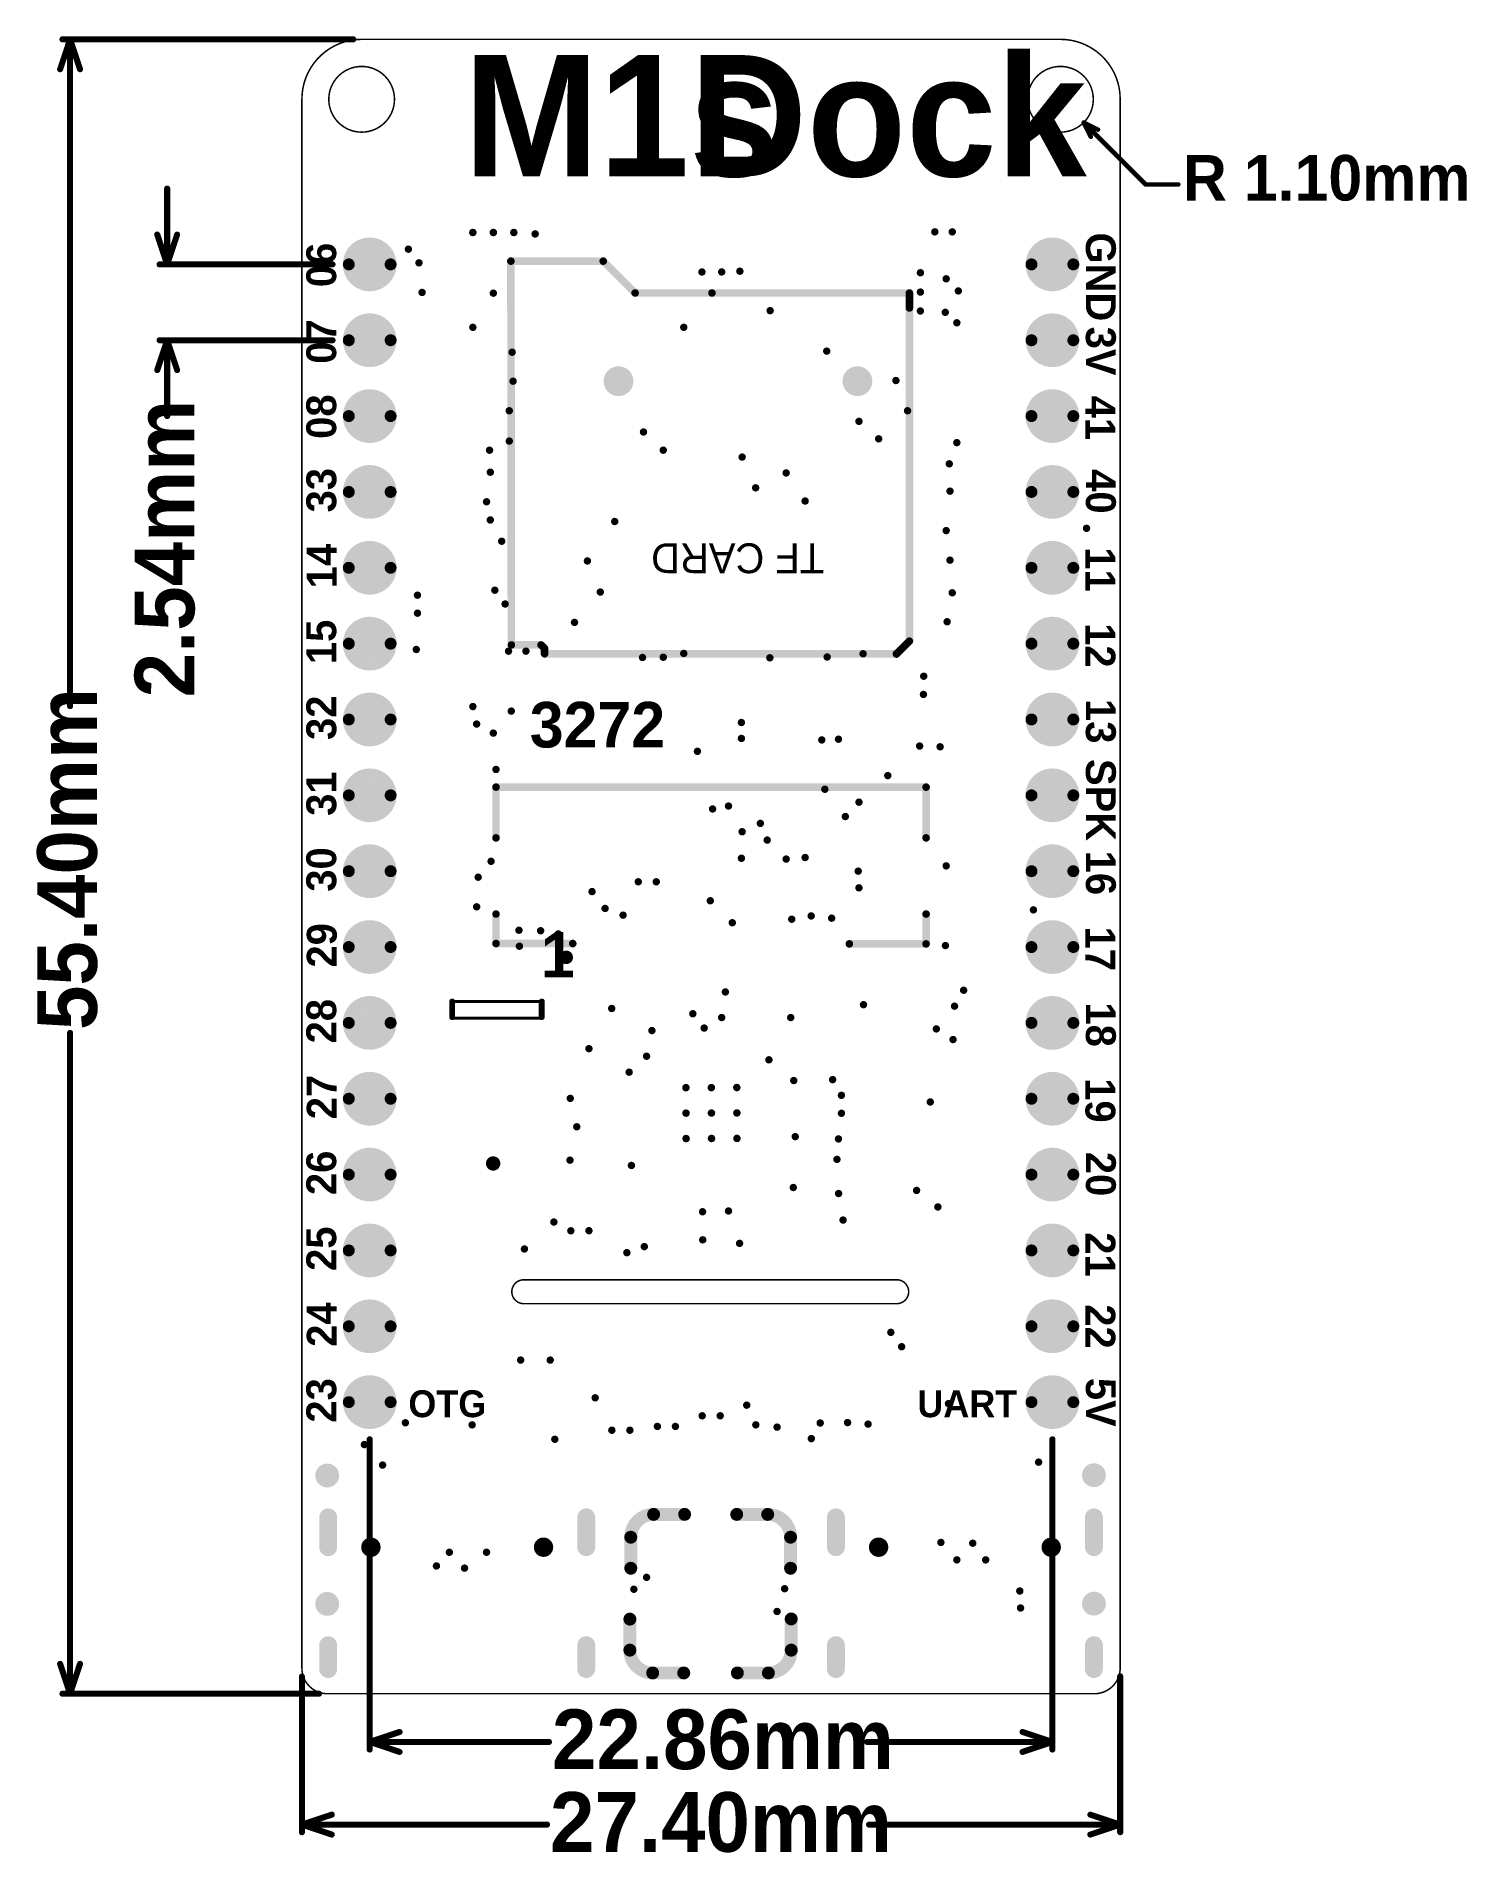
# Model space of a CAD drawing. Header units: millimetres. Extents: x -22.6 to 25.3, y -18.6 to 42.2.
import ezdxf

# ---------------------------------------------------------------- set-up
doc = ezdxf.new("R2010")
doc.units = ezdxf.units.MM
for name, color, linetype in [('KeepOutLayer', 6, 'Continuous'), ('PadHoleLayer', 156, 'Continuous'), ('TopOverlay', 2, 'Continuous'), ('ViaHoleLayer', 16, 'Continuous')]:
    doc.layers.add(name, color=color, linetype=linetype)
doc.styles.add('ANURLI BOLD', font='', dxfattribs={"height": 0.2})
doc.styles.add('OPPOSans H', font='', dxfattribs={"height": 0.2})
doc.styles.get('ANURLI BOLD').set_extended_font_data('ANURLI BOLD')
doc.styles.get('OPPOSans H').set_extended_font_data('OPPOSans H', bold=True)

msp = doc.modelspace()

# ---------------------------------------------------------------- texts
at = {"layer": 'TopOverlay'}
for s, height, rotation, style, p in [('M1s', 4.064, 360, 'ANURLI BOLD', (-8.28, 37.541)), ('Dock', 4.064, 360, 'ANURLI BOLD', (-0.711, 37.541)), ('GND', 1, 270, 'OPPOSans H', (12.552, 35.661)), ('06', 1, 90, 'OPPOSans H', (-12.552, 33.832)), ('07', 1, 90, 'OPPOSans H', (-12.552, 31.267)), ('3V', 1, 270, 'OPPOSans H', (12.552, 32.511)), ('2.54mm', 2, 90, 'ANURLI BOLD', (-17.3, 20.098)), ('08', 1, 90, 'OPPOSans H', (-12.552, 28.752)), ('41', 1, 270, 'OPPOSans H', (12.536, 30.2)), ('33', 1, 90, 'OPPOSans H', (-12.552, 26.288)), ('40', 1, 270, 'OPPOSans H', (12.552, 27.736)), ('14', 1, 90, 'OPPOSans H', (-12.536, 23.748)), ('11', 1, 270, 'OPPOSans H', (12.536, 25.12)), ('15', 1, 90, 'OPPOSans H', (-12.552, 21.208)), ('12', 1, 270, 'OPPOSans H', (12.536, 22.58)), ('55.40mm', 2, 90, 'ANURLI BOLD', (-20.563, 8.958)), ('32', 1, 90, 'OPPOSans H', (-12.552, 18.668)), ('3272', 1.524, 360, 'OPPOSans H', (-6.071, 18.419)), ('13', 1, 270, 'OPPOSans H', (12.552, 20.04)), ('SPK', 1, 270, 'OPPOSans H', (12.552, 18.033)), ('31', 1, 90, 'OPPOSans H', (-12.552, 16.128)), ('30', 1, 90, 'OPPOSans H', (-12.552, 13.588)), ('16', 1, 270, 'OPPOSans H', (12.552, 14.96)), ('29', 1, 90, 'OPPOSans H', (-12.536, 11.048)), ('17', 1, 270, 'OPPOSans H', (12.536, 12.42)), ('28', 1, 90, 'OPPOSans H', (-12.552, 8.508)), ('18', 1, 270, 'OPPOSans H', (12.552, 9.88)), ('27', 1, 90, 'OPPOSans H', (-12.536, 5.968)), ('19', 1, 270, 'OPPOSans H', (12.536, 7.34)), ('26', 1, 90, 'OPPOSans H', (-12.552, 3.428)), ('20', 1, 270, 'OPPOSans H', (12.552, 4.876)), ('25', 1, 90, 'OPPOSans H', (-12.552, 0.888)), ('21', 1, 270, 'OPPOSans H', (12.536, 2.184)), ('24', 1, 90, 'OPPOSans H', (-12.536, -1.652)), ('22', 1, 270, 'OPPOSans H', (12.536, -0.229)), ('23', 1, 90, 'OPPOSans H', (-12.552, -4.192)), ('5V', 1, 270, 'OPPOSans H', (12.552, -2.693)), ('OTG', 0.9, 360, 'OPPOSans H', (-10.135, -4.01)), ('UART', 0.9, 360, 'OPPOSans H', (6.909, -4.011))]:
    msp.add_text(s, height=height, rotation=rotation, dxfattribs=dict(at, style=style)).set_placement(p)
for s, height, style, p in [('R 1.10mm', 1.524, 'ANURLI BOLD', (15.8, 36.733)), ('1', 1.524, 'OPPOSans H', (-5.7, 10.717)), ('22.86mm', 2, 'ANURLI BOLD', (-5.326, -15.796)), ('27.40mm', 2, 'ANURLI BOLD', (-5.392, -18.565))]:
    msp.add_text(s, height=height, dxfattribs=dict(at, style=style)).set_placement(p)

# ---------------------------------------------------------------- blocks, each defined once
blk = doc.blocks.new('SOT_23_3___3')
at = {"layer": 'TopOverlay'}
for points, const_width in [([(-0.211, 1.506), (0.308, 1.506)], 0.2), ([(-0.254, 1.506), (-0.254, -1.494)], 0.1), ([(-0.254, 1.506), (0.308, 1.506)], 0.1), ([(0.308, 1.506), (0.308, -1.494)], 0.1), ([(-0.211, -1.494), (0.308, -1.494)], 0.2), ([(-0.254, -1.494), (0.308, -1.494)], 0.1)]:
    blk.add_lwpolyline(points, dxfattribs=dict(at, const_width=const_width))
for points, const_width in [([(-0.261, 1.506, 1), (-0.161, 1.506, 1)], 0.1), ([(-0.279, 1.506, 1), (-0.229, 1.506, 1)], 0.05), ([(-0.279, 1.506, 1), (-0.229, 1.506, 1)], 0.05), ([(0.258, 1.506, 1), (0.358, 1.506, 1)], 0.1), ([(0.283, 1.506, 1), (0.333, 1.506, 1)], 0.05), ([(0.283, 1.506, 1), (0.333, 1.506, 1)], 0.05), ([(-0.261, -1.494, 1), (-0.161, -1.494, 1)], 0.1), ([(-0.279, -1.494, 1), (-0.229, -1.494, 1)], 0.05), ([(-0.279, -1.494, 1), (-0.229, -1.494, 1)], 0.05), ([(0.258, -1.494, 1), (0.358, -1.494, 1)], 0.1), ([(0.283, -1.494, 1), (0.333, -1.494, 1)], 0.05), ([(0.283, -1.494, 1), (0.333, -1.494, 1)], 0.05)]:
    blk.add_lwpolyline(points, format="xyb", close=True, dxfattribs=dict(at, const_width=const_width))
blk = doc.blocks.new('FPC_18P_0_5___4')
at = {"layer": 'TopOverlay'}
for points, const_width in [([(4.948, 1.463, 1), (4.75, 1.463, 1)], 0.254), ([(4.687, 1.463, 1), (4.814, 1.463, 1)], 0.127), ([(4.885, 1.463, 1), (5.012, 1.463, 1)], 0.127), ([(-7.264, 1.013, 1), (-7.137, 1.013, 1)], 0.127), ([(-7.264, 1.013, 1), (-7.137, 1.013, 1)], 0.127), ([(-4.694, 1.013, 1), (-4.567, 1.013, 1)], 0.127), ([(4.567, 1.001, 1), (4.694, 1.001, 1)], 0.127), ([(7.137, 1.001, 1), (7.264, 1.001, 1)], 0.127), ([(7.137, 1.001, 1), (7.264, 1.001, 1)], 0.127), ([(-7.264, 0.013, 1), (-7.137, 0.013, 1)], 0.127), ([(7.137, 0.013, 1), (7.264, 0.013, 1)], 0.127), ([(-7.264, -2.537, 1), (-7.137, -2.537, 1)], 0.127), ([(7.137, -2.537, 1), (7.264, -2.537, 1)], 0.127), ([(-7.264, -4.237, 1), (-7.137, -4.237, 1)], 0.127), ([(-7.264, -4.237, 1), (-7.137, -4.237, 1)], 0.127), ([(7.137, -4.237, 1), (7.264, -4.237, 1)], 0.127), ([(7.137, -4.237, 1), (7.264, -4.237, 1)], 0.127)]:
    blk.add_lwpolyline(points, format="xyb", close=True, dxfattribs=dict(at, const_width=const_width))
at = {"layer": 'TopOverlay', "const_width": 0.254}
for points in [[(-4.63, 1.013), (-7.201, 1.013)], [(-7.201, 1.013), (-7.201, 0.013)], [(7.201, 1.001), (4.63, 1.001)], [(7.201, 1.001), (7.201, 0.013)], [(-7.201, -2.537), (-7.201, -4.237)], [(7.201, -2.537), (7.201, -4.237)], [(7.201, -4.237), (-7.201, -4.237)]]:
    blk.add_lwpolyline(points, dxfattribs=at)
blk = doc.blocks.new('SOT23_5___6')
at = {"layer": 'TopOverlay', "const_width": 0.3}
blk.add_lwpolyline([(-0.911, -0.305, -60.083236), (-0.911, -0.299)], format="xyb", dxfattribs=at)
at = {"layer": 'TopOverlay', "const_width": 0.15}
for points in [[(-0.986, -0.299, 1), (-0.836, -0.299, 1)], [(-0.986, -0.305, 1), (-0.836, -0.305, 1)]]:
    blk.add_lwpolyline(points, format="xyb", close=True, dxfattribs=at)
blk = doc.blocks.new('HN1X16_35')
at = {"layer": 'PadHoleLayer'}
h = blk.add_hatch(color=156, dxfattribs=at)
edge = h.paths.add_edge_path()
edge.add_arc((-3.81, 0), 0.5, 0, 360)
h = blk.add_hatch(color=156, dxfattribs=at)
edge = h.paths.add_edge_path()
edge.add_arc((-1.27, 0), 0.5, 0, 360)
h = blk.add_hatch(color=156, dxfattribs=at)
edge = h.paths.add_edge_path()
edge.add_arc((1.27, 0), 0.5, 0, 360)
h = blk.add_hatch(color=156, dxfattribs=at)
edge = h.paths.add_edge_path()
edge.add_arc((3.81, 0), 0.5, 0, 360)
h = blk.add_hatch(color=156, dxfattribs=at)
edge = h.paths.add_edge_path()
edge.add_arc((6.35, 0), 0.5, 0, 360)
h = blk.add_hatch(color=156, dxfattribs=at)
edge = h.paths.add_edge_path()
edge.add_arc((8.89, 0), 0.5, 0, 360)
h = blk.add_hatch(color=156, dxfattribs=at)
edge = h.paths.add_edge_path()
edge.add_arc((11.43, 0), 0.5, 0, 360)
h = blk.add_hatch(color=156, dxfattribs=at)
edge = h.paths.add_edge_path()
edge.add_arc((13.97, 0), 0.5, 0, 360)
h = blk.add_hatch(color=156, dxfattribs=at)
edge = h.paths.add_edge_path()
edge.add_arc((16.51, 0), 0.5, 0, 360)
h = blk.add_hatch(color=156, dxfattribs=at)
edge = h.paths.add_edge_path()
edge.add_arc((19.05, 0), 0.5, 0, 360)
h = blk.add_hatch(color=156, dxfattribs=at)
edge = h.paths.add_edge_path()
edge.add_arc((21.59, 0), 0.5, 0, 360)
h = blk.add_hatch(color=156, dxfattribs=at)
edge = h.paths.add_edge_path()
edge.add_arc((24.13, 0), 0.5, 0, 360)
h = blk.add_hatch(color=156, dxfattribs=at)
edge = h.paths.add_edge_path()
edge.add_arc((26.67, 0), 0.5, 0, 360)
h = blk.add_hatch(color=156, dxfattribs=at)
edge = h.paths.add_edge_path()
edge.add_arc((29.21, 0), 0.5, 0, 360)
h = blk.add_hatch(color=156, dxfattribs=at)
edge = h.paths.add_edge_path()
edge.add_arc((31.75, 0), 0.5, 0, 360)
h = blk.add_hatch(color=156, dxfattribs=at)
edge = h.paths.add_edge_path()
edge.add_arc((34.29, 0), 0.5, 0, 360)
blk = doc.blocks.new('HN1X16_36')
at = {"layer": 'PadHoleLayer'}
h = blk.add_hatch(color=156, dxfattribs=at)
edge = h.paths.add_edge_path()
edge.add_arc((-3.81, 0), 0.5, 0, 360)
h = blk.add_hatch(color=156, dxfattribs=at)
edge = h.paths.add_edge_path()
edge.add_arc((-1.27, 0), 0.5, 0, 360)
h = blk.add_hatch(color=156, dxfattribs=at)
edge = h.paths.add_edge_path()
edge.add_arc((1.27, 0), 0.5, 0, 360)
h = blk.add_hatch(color=156, dxfattribs=at)
edge = h.paths.add_edge_path()
edge.add_arc((3.81, 0), 0.5, 0, 360)
h = blk.add_hatch(color=156, dxfattribs=at)
edge = h.paths.add_edge_path()
edge.add_arc((6.35, 0), 0.5, 0, 360)
h = blk.add_hatch(color=156, dxfattribs=at)
edge = h.paths.add_edge_path()
edge.add_arc((8.89, 0), 0.5, 0, 360)
h = blk.add_hatch(color=156, dxfattribs=at)
edge = h.paths.add_edge_path()
edge.add_arc((11.43, 0), 0.5, 0, 360)
h = blk.add_hatch(color=156, dxfattribs=at)
edge = h.paths.add_edge_path()
edge.add_arc((13.97, 0), 0.5, 0, 360)
h = blk.add_hatch(color=156, dxfattribs=at)
edge = h.paths.add_edge_path()
edge.add_arc((16.51, 0), 0.5, 0, 360)
h = blk.add_hatch(color=156, dxfattribs=at)
edge = h.paths.add_edge_path()
edge.add_arc((19.05, 0), 0.5, 0, 360)
h = blk.add_hatch(color=156, dxfattribs=at)
edge = h.paths.add_edge_path()
edge.add_arc((21.59, 0), 0.5, 0, 360)
h = blk.add_hatch(color=156, dxfattribs=at)
edge = h.paths.add_edge_path()
edge.add_arc((24.13, 0), 0.5, 0, 360)
h = blk.add_hatch(color=156, dxfattribs=at)
edge = h.paths.add_edge_path()
edge.add_arc((26.67, 0), 0.5, 0, 360)
h = blk.add_hatch(color=156, dxfattribs=at)
edge = h.paths.add_edge_path()
edge.add_arc((29.21, 0), 0.5, 0, 360)
h = blk.add_hatch(color=156, dxfattribs=at)
edge = h.paths.add_edge_path()
edge.add_arc((31.75, 0), 0.5, 0, 360)
h = blk.add_hatch(color=156, dxfattribs=at)
edge = h.paths.add_edge_path()
edge.add_arc((34.29, 0), 0.5, 0, 360)
blk = doc.blocks.new('TF___________C_39')
at = {"layer": 'PadHoleLayer'}
h = blk.add_hatch(color=156, dxfattribs=at)
edge = h.paths.add_edge_path()
edge.add_arc((-7.2, -10.5), 0.5, 0, 360)
h = blk.add_hatch(color=156, dxfattribs=at)
edge = h.paths.add_edge_path()
edge.add_arc((0.8, -10.5), 0.5, 0, 360)
at = {"layer": 'TopOverlay', "const_width": 0.254}
for points in [[(-8.696, -1.549), (-8.941, -1.794)], [(-8.941, -1.794), (-8.941, -12.952)], [(-8.509, -1.362), (-8.696, -1.549)], [(3.277, -1.372), (-8.509, -1.372)], [(3.277, -1.372), (3.277, -1.549)], [(3.394, -1.667), (3.277, -1.549)], [(4.388, -1.667), (3.394, -1.667)], [(4.403, -14.52), (4.388, -1.667)], [(-8.941, -12.952), (-8.941, -13.453)], [(-2.329, -13.453), (-8.941, -13.453)], [(0.245, -13.453), (-2.329, -13.453)], [(1.312, -14.52), (0.245, -13.453)], [(4.403, -14.52), (1.312, -14.52)]]:
    blk.add_lwpolyline(points, dxfattribs=at)
at = {"layer": 'TopOverlay', "const_width": 0.127}
for points in [[(-9.004, -1.794, 1), (-8.877, -1.794, 1)], [(-9.004, -1.794, 1), (-8.877, -1.794, 1)], [(-8.759, -1.549, 1), (-8.632, -1.549, 1)], [(-8.759, -1.549, 1), (-8.632, -1.549, 1)], [(-8.572, -1.362, 1), (-8.445, -1.362, 1)], [(-8.572, -1.372, 1), (-8.445, -1.372, 1)], [(3.213, -1.372, 1), (3.34, -1.372, 1)], [(3.213, -1.372, 1), (3.34, -1.372, 1)], [(3.213, -1.549, 1), (3.34, -1.549, 1)], [(3.213, -1.549, 1), (3.34, -1.549, 1)], [(3.331, -1.667, 1), (3.458, -1.667, 1)], [(3.331, -1.667, 1), (3.458, -1.667, 1)], [(4.324, -1.667, 1), (4.451, -1.667, 1)], [(4.324, -1.667, 1), (4.451, -1.667, 1)], [(-9.004, -12.952, 1), (-8.877, -12.952, 1)], [(-9.004, -12.952, 1), (-8.877, -12.952, 1)], [(-9.004, -13.453, 1), (-8.877, -13.453, 1)], [(-9.004, -13.453, 1), (-8.877, -13.453, 1)], [(-2.393, -13.453, 1), (-2.266, -13.453, 1)], [(-2.393, -13.453, 1), (-2.266, -13.453, 1)], [(0.181, -13.453, 1), (0.308, -13.453, 1)], [(0.181, -13.453, 1), (0.308, -13.453, 1)], [(1.248, -14.52, 1), (1.375, -14.52, 1)], [(1.248, -14.52, 1), (1.375, -14.52, 1)], [(4.34, -14.52, 1), (4.467, -14.52, 1)], [(4.34, -14.52, 1), (4.467, -14.52, 1)]]:
    blk.add_lwpolyline(points, format="xyb", close=True, dxfattribs=at)
at = {"layer": 'TopOverlay'}
blk.add_text('TF CARD', height=1, dxfattribs=at).set_placement((-6.088, -5.071))
blk = doc.blocks.new('SW_SMD_2X4X3_5_B_60')
at = {"layer": 'PadHoleLayer'}
h = blk.add_hatch(color=156, dxfattribs=at)
edge = h.paths.add_edge_path()
edge.add_arc((-2.15, 0.35), 0.4, 0, 360)
h = blk.add_hatch(color=156, dxfattribs=at)
edge = h.paths.add_edge_path()
edge.add_arc((2.15, 0.35), 0.4, 0, 360)
blk = doc.blocks.new('SW_SMD_2X4X3_5_B_61')
at = {"layer": 'PadHoleLayer'}
h = blk.add_hatch(color=156, dxfattribs=at)
edge = h.paths.add_edge_path()
edge.add_arc((-2.15, 0.35), 0.4, 0, 360)
h = blk.add_hatch(color=156, dxfattribs=at)
edge = h.paths.add_edge_path()
edge.add_arc((2.15, 0.35), 0.4, 0, 360)
blk = doc.blocks.new('USB_C_______62')
at = {"layer": 'PadHoleLayer'}
h = blk.add_hatch(color=156, dxfattribs=at)
edge = h.paths.add_edge_path()
edge.add_arc((-4.32, -1.07), 0.3, 180, 360)
edge.add_line((-4.02, -1.07), (-4.02, -0.07))
edge.add_arc((-4.32, -0.07), 0.3, 0, 180)
edge.add_line((-4.62, -0.07), (-4.62, -1.07))
h = blk.add_hatch(color=156, dxfattribs=at)
edge = h.paths.add_edge_path()
edge.add_arc((4.32, -1.07), 0.3, 180, 360)
edge.add_line((4.62, -1.07), (4.62, -0.07))
edge.add_arc((4.32, -0.07), 0.3, 0, 180)
edge.add_line((4.02, -0.07), (4.02, -1.07))
h = blk.add_hatch(color=156, dxfattribs=at)
edge = h.paths.add_edge_path()
edge.add_arc((-2.89, -1.07), 0.325, 0, 360)
h = blk.add_hatch(color=156, dxfattribs=at)
edge = h.paths.add_edge_path()
edge.add_arc((2.89, -1.07), 0.325, 0, 360)
h = blk.add_hatch(color=156, dxfattribs=at)
edge = h.paths.add_edge_path()
edge.add_arc((-4.32, -5.15), 0.3, 180, 360)
edge.add_line((-4.02, -5.15), (-4.02, -4.35))
edge.add_arc((-4.32, -4.35), 0.3, 0, 180)
edge.add_line((-4.62, -4.35), (-4.62, -5.15))
h = blk.add_hatch(color=156, dxfattribs=at)
edge = h.paths.add_edge_path()
edge.add_arc((4.32, -5.15), 0.3, 180, 360)
edge.add_line((4.62, -5.15), (4.62, -4.35))
edge.add_arc((4.32, -4.35), 0.3, 0, 180)
edge.add_line((4.02, -4.35), (4.02, -5.15))
blk = doc.blocks.new('USB_C_______81')
at = {"layer": 'PadHoleLayer'}
h = blk.add_hatch(color=156, dxfattribs=at)
edge = h.paths.add_edge_path()
edge.add_arc((-4.32, -1.07), 0.3, 180, 360)
edge.add_line((-4.02, -1.07), (-4.02, -0.07))
edge.add_arc((-4.32, -0.07), 0.3, 0, 180)
edge.add_line((-4.62, -0.07), (-4.62, -1.07))
h = blk.add_hatch(color=156, dxfattribs=at)
edge = h.paths.add_edge_path()
edge.add_arc((4.32, -1.07), 0.3, 180, 360)
edge.add_line((4.62, -1.07), (4.62, -0.07))
edge.add_arc((4.32, -0.07), 0.3, 0, 180)
edge.add_line((4.02, -0.07), (4.02, -1.07))
h = blk.add_hatch(color=156, dxfattribs=at)
edge = h.paths.add_edge_path()
edge.add_arc((-2.89, -1.07), 0.325, 0, 360)
h = blk.add_hatch(color=156, dxfattribs=at)
edge = h.paths.add_edge_path()
edge.add_arc((2.89, -1.07), 0.325, 0, 360)
h = blk.add_hatch(color=156, dxfattribs=at)
edge = h.paths.add_edge_path()
edge.add_arc((-4.32, -5.15), 0.3, 180, 360)
edge.add_line((-4.02, -5.15), (-4.02, -4.35))
edge.add_arc((-4.32, -4.35), 0.3, 0, 180)
edge.add_line((-4.62, -4.35), (-4.62, -5.15))
h = blk.add_hatch(color=156, dxfattribs=at)
edge = h.paths.add_edge_path()
edge.add_arc((4.32, -5.15), 0.3, 180, 360)
edge.add_line((4.62, -5.15), (4.62, -4.35))
edge.add_arc((4.32, -4.35), 0.3, 0, 180)
edge.add_line((4.02, -4.35), (4.02, -5.15))

# ---------------------------------------------------------------- hatches: boundary and pattern name
at = {"layer": 'ViaHoleLayer'}
h = msp.add_hatch(color=16, dxfattribs=at)
edge = h.paths.add_edge_path()
edge.add_arc((-7.976, 35.662), 0.127, 0, 360)
h = msp.add_hatch(color=16, dxfattribs=at)
edge = h.paths.add_edge_path()
edge.add_arc((-7.29, 35.662), 0.127, 0, 360)
h = msp.add_hatch(color=16, dxfattribs=at)
edge = h.paths.add_edge_path()
edge.add_arc((-6.604, 35.662), 0.127, 0, 360)
h = msp.add_hatch(color=16, dxfattribs=at)
edge = h.paths.add_edge_path()
edge.add_arc((-5.89, 35.615), 0.127, 0, 360)
h = msp.add_hatch(color=16, dxfattribs=at)
edge = h.paths.add_edge_path()
edge.add_arc((7.493, 35.683), 0.125, 0, 360)
h = msp.add_hatch(color=16, dxfattribs=at)
edge = h.paths.add_edge_path()
edge.add_arc((8.077, 35.683), 0.125, 0, 360)
h = msp.add_hatch(color=16, dxfattribs=at)
edge = h.paths.add_edge_path()
edge.add_arc((-10.135, 35.103), 0.125, 0, 360)
h = msp.add_hatch(color=16, dxfattribs=at)
edge = h.paths.add_edge_path()
edge.add_arc((-9.779, 34.646), 0.125, 0, 360)
h = msp.add_hatch(color=16, dxfattribs=at)
edge = h.paths.add_edge_path()
edge.add_arc((-0.305, 34.341), 0.125, 0, 360)
h = msp.add_hatch(color=16, dxfattribs=at)
edge = h.paths.add_edge_path()
edge.add_arc((0.356, 34.341), 0.125, 0, 360)
h = msp.add_hatch(color=16, dxfattribs=at)
edge = h.paths.add_edge_path()
edge.add_arc((0.965, 34.366), 0.125, 0, 360)
h = msp.add_hatch(color=16, dxfattribs=at)
edge = h.paths.add_edge_path()
edge.add_arc((7.01, 34.315), 0.125, 0, 360)
h = msp.add_hatch(color=16, dxfattribs=at)
edge = h.paths.add_edge_path()
edge.add_arc((7.874, 34.112), 0.125, 0, 360)
h = msp.add_hatch(color=16, dxfattribs=at)
edge = h.paths.add_edge_path()
edge.add_arc((-9.677, 33.655), 0.125, 0, 360)
h = msp.add_hatch(color=16, dxfattribs=at)
edge = h.paths.add_edge_path()
edge.add_arc((-7.29, 33.63), 0.125, 0, 360)
h = msp.add_hatch(color=16, dxfattribs=at)
edge = h.paths.add_edge_path()
edge.add_arc((7.01, 33.667), 0.125, 0, 360)
h = msp.add_hatch(color=16, dxfattribs=at)
edge = h.paths.add_edge_path()
edge.add_arc((8.28, 33.706), 0.125, 0, 360)
h = msp.add_hatch(color=16, dxfattribs=at)
edge = h.paths.add_edge_path()
edge.add_arc((1.979, 33.045), 0.125, 0, 360)
h = msp.add_hatch(color=16, dxfattribs=at)
edge = h.paths.add_edge_path()
edge.add_arc((7.01, 33.034), 0.125, 0, 360)
h = msp.add_hatch(color=16, dxfattribs=at)
edge = h.paths.add_edge_path()
edge.add_arc((7.843, 32.989), 0.125, 0, 360)
h = msp.add_hatch(color=16, dxfattribs=at)
edge = h.paths.add_edge_path()
edge.add_arc((-7.976, 32.487), 0.125, 0, 360)
h = msp.add_hatch(color=16, dxfattribs=at)
edge = h.paths.add_edge_path()
edge.add_arc((-0.914, 32.487), 0.125, 0, 360)
h = msp.add_hatch(color=16, dxfattribs=at)
edge = h.paths.add_edge_path()
edge.add_arc((8.23, 32.639), 0.125, 0, 360)
h = msp.add_hatch(color=16, dxfattribs=at)
edge = h.paths.add_edge_path()
edge.add_arc((-6.661, 31.654), 0.125, 0, 360)
h = msp.add_hatch(color=16, dxfattribs=at)
edge = h.paths.add_edge_path()
edge.add_arc((3.874, 31.689), 0.125, 0, 360)
h = msp.add_hatch(color=16, dxfattribs=at)
edge = h.paths.add_edge_path()
edge.add_arc((-6.629, 30.683), 0.125, 0, 360)
h = msp.add_hatch(color=16, dxfattribs=at)
edge = h.paths.add_edge_path()
edge.add_arc((6.191, 30.705), 0.125, 0, 360)
h = msp.add_hatch(color=16, dxfattribs=at)
edge = h.paths.add_edge_path()
edge.add_arc((-6.756, 29.693), 0.125, 0, 360)
h = msp.add_hatch(color=16, dxfattribs=at)
edge = h.paths.add_edge_path()
edge.add_arc((6.579, 29.693), 0.125, 0, 360)
h = msp.add_hatch(color=16, dxfattribs=at)
edge = h.paths.add_edge_path()
edge.add_arc((4.953, 29.337), 0.125, 0, 360)
h = msp.add_hatch(color=16, dxfattribs=at)
edge = h.paths.add_edge_path()
edge.add_arc((-6.756, 28.677), 0.125, 0, 360)
h = msp.add_hatch(color=16, dxfattribs=at)
edge = h.paths.add_edge_path()
edge.add_arc((-2.261, 28.981), 0.125, 0, 360)
h = msp.add_hatch(color=16, dxfattribs=at)
edge = h.paths.add_edge_path()
edge.add_arc((5.613, 28.753), 0.125, 0, 360)
h = msp.add_hatch(color=16, dxfattribs=at)
edge = h.paths.add_edge_path()
edge.add_arc((8.23, 28.626), 0.125, 0, 360)
h = msp.add_hatch(color=16, dxfattribs=at)
edge = h.paths.add_edge_path()
edge.add_arc((-7.417, 28.372), 0.125, 0, 360)
h = msp.add_hatch(color=16, dxfattribs=at)
edge = h.paths.add_edge_path()
edge.add_arc((-1.6, 28.372), 0.125, 0, 360)
h = msp.add_hatch(color=16, dxfattribs=at)
edge = h.paths.add_edge_path()
edge.add_arc((1.041, 28.143), 0.125, 0, 360)
h = msp.add_hatch(color=16, dxfattribs=at)
edge = h.paths.add_edge_path()
edge.add_arc((7.976, 27.915), 0.125, 0, 360)
h = msp.add_hatch(color=16, dxfattribs=at)
edge = h.paths.add_edge_path()
edge.add_arc((-7.391, 27.635), 0.125, 0, 360)
h = msp.add_hatch(color=16, dxfattribs=at)
edge = h.paths.add_edge_path()
edge.add_arc((2.515, 27.61), 0.125, 0, 360)
h = msp.add_hatch(color=16, dxfattribs=at)
edge = h.paths.add_edge_path()
edge.add_arc((-7.518, 26.645), 0.125, 0, 360)
h = msp.add_hatch(color=16, dxfattribs=at)
edge = h.paths.add_edge_path()
edge.add_arc((1.494, 27.112), 0.125, 0, 360)
h = msp.add_hatch(color=16, dxfattribs=at)
edge = h.paths.add_edge_path()
edge.add_arc((3.15, 26.67), 0.125, 0, 360)
h = msp.add_hatch(color=16, dxfattribs=at)
edge = h.paths.add_edge_path()
edge.add_arc((8.001, 27), 0.125, 0, 360)
h = msp.add_hatch(color=16, dxfattribs=at)
edge = h.paths.add_edge_path()
edge.add_arc((-7.391, 26.035), 0.125, 0, 360)
h = msp.add_hatch(color=16, dxfattribs=at)
edge = h.paths.add_edge_path()
edge.add_arc((-3.226, 25.984), 0.125, 0, 360)
h = msp.add_hatch(color=16, dxfattribs=at)
edge = h.paths.add_edge_path()
edge.add_arc((7.874, 25.679), 0.125, 0, 360)
h = msp.add_hatch(color=16, dxfattribs=at)
edge = h.paths.add_edge_path()
edge.add_arc((12.573, 25.756), 0.125, 0, 360)
h = msp.add_hatch(color=16, dxfattribs=at)
edge = h.paths.add_edge_path()
edge.add_arc((-7.01, 25.324), 0.125, 0, 360)
h = msp.add_hatch(color=16, dxfattribs=at)
edge = h.paths.add_edge_path()
edge.add_arc((-4.14, 24.663), 0.125, 0, 360)
h = msp.add_hatch(color=16, dxfattribs=at)
edge = h.paths.add_edge_path()
edge.add_arc((8.001, 24.689), 0.125, 0, 360)
h = msp.add_hatch(color=16, dxfattribs=at)
edge = h.paths.add_edge_path()
edge.add_arc((-7.24, 23.683), 0.125, 0, 360)
h = msp.add_hatch(color=16, dxfattribs=at)
edge = h.paths.add_edge_path()
edge.add_arc((-3.708, 23.622), 0.125, 0, 360)
h = msp.add_hatch(color=16, dxfattribs=at)
edge = h.paths.add_edge_path()
edge.add_arc((8.077, 23.597), 0.125, 0, 360)
h = msp.add_hatch(color=16, dxfattribs=at)
edge = h.paths.add_edge_path()
edge.add_arc((-9.83, 23.516), 0.125, 0, 360)
h = msp.add_hatch(color=16, dxfattribs=at)
edge = h.paths.add_edge_path()
edge.add_arc((-6.896, 23.222), 0.125, 0, 360)
h = msp.add_hatch(color=16, dxfattribs=at)
edge = h.paths.add_edge_path()
edge.add_arc((-9.83, 22.914), 0.125, 0, 360)
h = msp.add_hatch(color=16, dxfattribs=at)
edge = h.paths.add_edge_path()
edge.add_arc((-4.572, 22.606), 0.125, 0, 360)
h = msp.add_hatch(color=16, dxfattribs=at)
edge = h.paths.add_edge_path()
edge.add_arc((7.905, 22.628), 0.125, 0, 360)
h = msp.add_hatch(color=16, dxfattribs=at)
edge = h.paths.add_edge_path()
edge.add_arc((-9.87, 21.699), 0.125, 0, 360)
h = msp.add_hatch(color=16, dxfattribs=at)
edge = h.paths.add_edge_path()
edge.add_arc((-6.782, 21.641), 0.125, 0, 360)
h = msp.add_hatch(color=16, dxfattribs=at)
edge = h.paths.add_edge_path()
edge.add_arc((-6.198, 21.641), 0.125, 0, 360)
h = msp.add_hatch(color=16, dxfattribs=at)
edge = h.paths.add_edge_path()
edge.add_arc((-2.295, 21.431), 0.125, 0, 360)
h = msp.add_hatch(color=16, dxfattribs=at)
edge = h.paths.add_edge_path()
edge.add_arc((-1.6, 21.438), 0.125, 0, 360)
h = msp.add_hatch(color=16, dxfattribs=at)
edge = h.paths.add_edge_path()
edge.add_arc((-0.914, 21.565), 0.125, 0, 360)
h = msp.add_hatch(color=16, dxfattribs=at)
edge = h.paths.add_edge_path()
edge.add_arc((1.969, 21.42), 0.125, 0, 360)
h = msp.add_hatch(color=16, dxfattribs=at)
edge = h.paths.add_edge_path()
edge.add_arc((3.888, 21.446), 0.125, 0, 360)
h = msp.add_hatch(color=16, dxfattribs=at)
edge = h.paths.add_edge_path()
edge.add_arc((5.09, 21.555), 0.125, 0, 360)
h = msp.add_hatch(color=16, dxfattribs=at)
edge = h.paths.add_edge_path()
edge.add_arc((7.121, 20.803), 0.125, 0, 360)
h = msp.add_hatch(color=16, dxfattribs=at)
edge = h.paths.add_edge_path()
edge.add_arc((7.112, 20.193), 0.125, 0, 360)
h = msp.add_hatch(color=16, dxfattribs=at)
edge = h.paths.add_edge_path()
edge.add_arc((-7.976, 19.787), 0.125, 0, 360)
h = msp.add_hatch(color=16, dxfattribs=at)
edge = h.paths.add_edge_path()
edge.add_arc((-6.69, 19.634), 0.125, 0, 360)
h = msp.add_hatch(color=16, dxfattribs=at)
edge = h.paths.add_edge_path()
edge.add_arc((-7.849, 19.202), 0.125, 0, 360)
h = msp.add_hatch(color=16, dxfattribs=at)
edge = h.paths.add_edge_path()
edge.add_arc((-7.29, 18.898), 0.125, 0, 360)
h = msp.add_hatch(color=16, dxfattribs=at)
edge = h.paths.add_edge_path()
edge.add_arc((1.016, 19.253), 0.125, 0, 360)
h = msp.add_hatch(color=16, dxfattribs=at)
edge = h.paths.add_edge_path()
edge.add_arc((-0.457, 18.288), 0.125, 0, 360)
h = msp.add_hatch(color=16, dxfattribs=at)
edge = h.paths.add_edge_path()
edge.add_arc((1.016, 18.72), 0.125, 0, 360)
h = msp.add_hatch(color=16, dxfattribs=at)
edge = h.paths.add_edge_path()
edge.add_arc((3.708, 18.669), 0.125, 0, 360)
h = msp.add_hatch(color=16, dxfattribs=at)
edge = h.paths.add_edge_path()
edge.add_arc((4.267, 18.694), 0.125, 0, 360)
h = msp.add_hatch(color=16, dxfattribs=at)
edge = h.paths.add_edge_path()
edge.add_arc((6.985, 18.466), 0.125, 0, 360)
h = msp.add_hatch(color=16, dxfattribs=at)
edge = h.paths.add_edge_path()
edge.add_arc((7.671, 18.44), 0.125, 0, 360)
h = msp.add_hatch(color=16, dxfattribs=at)
edge = h.paths.add_edge_path()
edge.add_arc((-7.201, 17.681), 0.125, 0, 360)
h = msp.add_hatch(color=16, dxfattribs=at)
edge = h.paths.add_edge_path()
edge.add_arc((3.81, 17.018), 0.125, 0, 360)
h = msp.add_hatch(color=16, dxfattribs=at)
edge = h.paths.add_edge_path()
edge.add_arc((5.918, 17.475), 0.125, 0, 360)
h = msp.add_hatch(color=16, dxfattribs=at)
edge = h.paths.add_edge_path()
edge.add_arc((0.051, 16.358), 0.125, 0, 360)
h = msp.add_hatch(color=16, dxfattribs=at)
edge = h.paths.add_edge_path()
edge.add_arc((0.584, 16.456), 0.125, 0, 360)
h = msp.add_hatch(color=16, dxfattribs=at)
edge = h.paths.add_edge_path()
edge.add_arc((4.953, 16.586), 0.125, 0, 360)
h = msp.add_hatch(color=16, dxfattribs=at)
edge = h.paths.add_edge_path()
edge.add_arc((1.651, 15.875), 0.125, 0, 360)
h = msp.add_hatch(color=16, dxfattribs=at)
edge = h.paths.add_edge_path()
edge.add_arc((4.496, 16.104), 0.125, 0, 360)
h = msp.add_hatch(color=16, dxfattribs=at)
edge = h.paths.add_edge_path()
edge.add_arc((1.041, 15.596), 0.125, 0, 360)
h = msp.add_hatch(color=16, dxfattribs=at)
edge = h.paths.add_edge_path()
edge.add_arc((1.88, 15.316), 0.125, 0, 360)
h = msp.add_hatch(color=16, dxfattribs=at)
edge = h.paths.add_edge_path()
edge.add_arc((-7.366, 14.605), 0.125, 0, 360)
h = msp.add_hatch(color=16, dxfattribs=at)
edge = h.paths.add_edge_path()
edge.add_arc((1.016, 14.707), 0.125, 0, 360)
h = msp.add_hatch(color=16, dxfattribs=at)
edge = h.paths.add_edge_path()
edge.add_arc((2.515, 14.681), 0.125, 0, 360)
h = msp.add_hatch(color=16, dxfattribs=at)
edge = h.paths.add_edge_path()
edge.add_arc((3.15, 14.732), 0.125, 0, 360)
h = msp.add_hatch(color=16, dxfattribs=at)
edge = h.paths.add_edge_path()
edge.add_arc((-7.798, 14.072), 0.125, 0, 360)
h = msp.add_hatch(color=16, dxfattribs=at)
edge = h.paths.add_edge_path()
edge.add_arc((-2.438, 13.919), 0.125, 0, 360)
h = msp.add_hatch(color=16, dxfattribs=at)
edge = h.paths.add_edge_path()
edge.add_arc((-1.834, 13.919), 0.125, 0, 360)
h = msp.add_hatch(color=16, dxfattribs=at)
edge = h.paths.add_edge_path()
edge.add_arc((4.928, 14.275), 0.125, 0, 360)
h = msp.add_hatch(color=16, dxfattribs=at)
edge = h.paths.add_edge_path()
edge.add_arc((7.874, 14.453), 0.125, 0, 360)
h = msp.add_hatch(color=16, dxfattribs=at)
edge = h.paths.add_edge_path()
edge.add_arc((-3.985, 13.591), 0.125, 0, 360)
h = msp.add_hatch(color=16, dxfattribs=at)
edge = h.paths.add_edge_path()
edge.add_arc((-0.025, 13.284), 0.125, 0, 360)
h = msp.add_hatch(color=16, dxfattribs=at)
edge = h.paths.add_edge_path()
edge.add_arc((4.953, 13.716), 0.125, 0, 360)
h = msp.add_hatch(color=16, dxfattribs=at)
edge = h.paths.add_edge_path()
edge.add_arc((-7.849, 13.081), 0.125, 0, 360)
h = msp.add_hatch(color=16, dxfattribs=at)
edge = h.paths.add_edge_path()
edge.add_arc((-3.549, 13.027), 0.125, 0, 360)
h = msp.add_hatch(color=16, dxfattribs=at)
edge = h.paths.add_edge_path()
edge.add_arc((-2.946, 12.802), 0.125, 0, 360)
h = msp.add_hatch(color=16, dxfattribs=at)
edge = h.paths.add_edge_path()
edge.add_arc((2.701, 12.666), 0.125, 0, 360)
h = msp.add_hatch(color=16, dxfattribs=at)
edge = h.paths.add_edge_path()
edge.add_arc((3.353, 12.776), 0.125, 0, 360)
h = msp.add_hatch(color=16, dxfattribs=at)
edge = h.paths.add_edge_path()
edge.add_arc((4.039, 12.7), 0.125, 0, 360)
h = msp.add_hatch(color=16, dxfattribs=at)
edge = h.paths.add_edge_path()
edge.add_arc((10.795, 12.979), 0.125, 0, 360)
h = msp.add_hatch(color=16, dxfattribs=at)
edge = h.paths.add_edge_path()
edge.add_arc((-6.432, 12.296), 0.125, 0, 360)
h = msp.add_hatch(color=16, dxfattribs=at)
edge = h.paths.add_edge_path()
edge.add_arc((-5.707, 12.28), 0.125, 0, 360)
h = msp.add_hatch(color=16, dxfattribs=at)
edge = h.paths.add_edge_path()
edge.add_arc((-5.113, 12.172), 0.125, 0, 360)
h = msp.add_hatch(color=16, dxfattribs=at)
edge = h.paths.add_edge_path()
edge.add_arc((0.711, 12.548), 0.125, 0, 360)
h = msp.add_hatch(color=16, dxfattribs=at)
edge = h.paths.add_edge_path()
edge.add_arc((-6.417, 11.761), 0.125, 0, 360)
h = msp.add_hatch(color=16, dxfattribs=at)
edge = h.paths.add_edge_path()
edge.add_arc((7.848, 11.783), 0.125, 0, 360)
h = msp.add_hatch(color=16, dxfattribs=at)
edge = h.paths.add_edge_path()
edge.add_arc((0.479, 10.229), 0.125, 0, 360)
h = msp.add_hatch(color=16, dxfattribs=at)
edge = h.paths.add_edge_path()
edge.add_arc((8.458, 10.287), 0.125, 0, 360)
h = msp.add_hatch(color=16, dxfattribs=at)
edge = h.paths.add_edge_path()
edge.add_arc((-3.327, 9.677), 0.125, 0, 360)
h = msp.add_hatch(color=16, dxfattribs=at)
edge = h.paths.add_edge_path()
edge.add_arc((5.105, 9.804), 0.125, 0, 360)
h = msp.add_hatch(color=16, dxfattribs=at)
edge = h.paths.add_edge_path()
edge.add_arc((8.153, 9.754), 0.125, 0, 360)
h = msp.add_hatch(color=16, dxfattribs=at)
edge = h.paths.add_edge_path()
edge.add_arc((-0.61, 9.5), 0.125, 0, 360)
h = msp.add_hatch(color=16, dxfattribs=at)
edge = h.paths.add_edge_path()
edge.add_arc((-0.231, 9.021), 0.125, 0, 360)
h = msp.add_hatch(color=16, dxfattribs=at)
edge = h.paths.add_edge_path()
edge.add_arc((0.356, 9.373), 0.125, 0, 360)
h = msp.add_hatch(color=16, dxfattribs=at)
edge = h.paths.add_edge_path()
edge.add_arc((2.667, 9.373), 0.125, 0, 360)
h = msp.add_hatch(color=16, dxfattribs=at)
edge = h.paths.add_edge_path()
edge.add_arc((-1.981, 8.937), 0.125, 0, 360)
h = msp.add_hatch(color=16, dxfattribs=at)
edge = h.paths.add_edge_path()
edge.add_arc((7.544, 8.992), 0.125, 0, 360)
h = msp.add_hatch(color=16, dxfattribs=at)
edge = h.paths.add_edge_path()
edge.add_arc((8.103, 8.636), 0.125, 0, 360)
h = msp.add_hatch(color=16, dxfattribs=at)
edge = h.paths.add_edge_path()
edge.add_arc((-4.089, 8.331), 0.125, 0, 360)
h = msp.add_hatch(color=16, dxfattribs=at)
edge = h.paths.add_edge_path()
edge.add_arc((-2.159, 8.077), 0.125, 0, 360)
h = msp.add_hatch(color=16, dxfattribs=at)
edge = h.paths.add_edge_path()
edge.add_arc((1.938, 7.958), 0.125, 0, 360)
h = msp.add_hatch(color=16, dxfattribs=at)
edge = h.paths.add_edge_path()
edge.add_arc((-2.743, 7.544), 0.125, 0, 360)
h = msp.add_hatch(color=16, dxfattribs=at)
edge = h.paths.add_edge_path()
edge.add_arc((2.769, 7.264), 0.125, 0, 360)
h = msp.add_hatch(color=16, dxfattribs=at)
edge = h.paths.add_edge_path()
edge.add_arc((4.071, 7.294), 0.125, 0, 360)
h = msp.add_hatch(color=16, dxfattribs=at)
edge = h.paths.add_edge_path()
edge.add_arc((-4.714, 6.667), 0.125, 0, 360)
h = msp.add_hatch(color=16, dxfattribs=at)
edge = h.paths.add_edge_path()
edge.add_arc((-0.841, 7.024), 0.127, 0, 360)
h = msp.add_hatch(color=16, dxfattribs=at)
edge = h.paths.add_edge_path()
edge.add_arc((0.01, 7.026), 0.127, 0, 360)
h = msp.add_hatch(color=16, dxfattribs=at)
edge = h.paths.add_edge_path()
edge.add_arc((0.862, 7.029), 0.127, 0, 360)
h = msp.add_hatch(color=16, dxfattribs=at)
edge = h.paths.add_edge_path()
edge.add_arc((4.366, 6.769), 0.125, 0, 360)
h = msp.add_hatch(color=16, dxfattribs=at)
edge = h.paths.add_edge_path()
edge.add_arc((-0.838, 6.172), 0.127, 0, 360)
h = msp.add_hatch(color=16, dxfattribs=at)
edge = h.paths.add_edge_path()
edge.add_arc((0.013, 6.175), 0.127, 0, 360)
h = msp.add_hatch(color=16, dxfattribs=at)
edge = h.paths.add_edge_path()
edge.add_arc((0.865, 6.178), 0.127, 0, 360)
h = msp.add_hatch(color=16, dxfattribs=at)
edge = h.paths.add_edge_path()
edge.add_arc((4.366, 6.167), 0.125, 0, 360)
h = msp.add_hatch(color=16, dxfattribs=at)
edge = h.paths.add_edge_path()
edge.add_arc((7.341, 6.546), 0.125, 0, 360)
h = msp.add_hatch(color=16, dxfattribs=at)
edge = h.paths.add_edge_path()
edge.add_arc((-4.496, 5.715), 0.125, 0, 360)
h = msp.add_hatch(color=16, dxfattribs=at)
edge = h.paths.add_edge_path()
edge.add_arc((2.819, 5.385), 0.125, 0, 360)
h = msp.add_hatch(color=16, dxfattribs=at)
edge = h.paths.add_edge_path()
edge.add_arc((-0.835, 5.321), 0.127, 0, 360)
h = msp.add_hatch(color=16, dxfattribs=at)
edge = h.paths.add_edge_path()
edge.add_arc((0.016, 5.324), 0.127, 0, 360)
h = msp.add_hatch(color=16, dxfattribs=at)
edge = h.paths.add_edge_path()
edge.add_arc((0.867, 5.326), 0.127, 0, 360)
h = msp.add_hatch(color=16, dxfattribs=at)
edge = h.paths.add_edge_path()
edge.add_arc((4.267, 5.309), 0.125, 0, 360)
h = msp.add_hatch(color=16, dxfattribs=at)
edge = h.paths.add_edge_path()
edge.add_arc((-4.724, 4.597), 0.125, 0, 360)
h = msp.add_hatch(color=16, dxfattribs=at)
edge = h.paths.add_edge_path()
edge.add_arc((-2.667, 4.42), 0.125, 0, 360)
h = msp.add_hatch(color=16, dxfattribs=at)
edge = h.paths.add_edge_path()
edge.add_arc((4.216, 4.623), 0.125, 0, 360)
h = msp.add_hatch(color=16, dxfattribs=at)
edge = h.paths.add_edge_path()
edge.add_arc((2.754, 3.682), 0.125, 0, 360)
h = msp.add_hatch(color=16, dxfattribs=at)
edge = h.paths.add_edge_path()
edge.add_arc((6.882, 3.584), 0.125, 0, 360)
h = msp.add_hatch(color=16, dxfattribs=at)
edge = h.paths.add_edge_path()
edge.add_arc((4.271, 3.48), 0.125, 0, 360)
h = msp.add_hatch(color=16, dxfattribs=at)
edge = h.paths.add_edge_path()
edge.add_arc((7.595, 3.03), 0.125, 0, 360)
h = msp.add_hatch(color=16, dxfattribs=at)
edge = h.paths.add_edge_path()
edge.add_arc((-5.263, 2.526), 0.125, 0, 360)
h = msp.add_hatch(color=16, dxfattribs=at)
edge = h.paths.add_edge_path()
edge.add_arc((-0.284, 2.87), 0.125, 0, 360)
h = msp.add_hatch(color=16, dxfattribs=at)
edge = h.paths.add_edge_path()
edge.add_arc((0.584, 2.896), 0.125, 0, 360)
h = msp.add_hatch(color=16, dxfattribs=at)
edge = h.paths.add_edge_path()
edge.add_arc((4.42, 2.591), 0.125, 0, 360)
h = msp.add_hatch(color=16, dxfattribs=at)
edge = h.paths.add_edge_path()
edge.add_arc((-4.695, 2.232), 0.125, 0, 360)
h = msp.add_hatch(color=16, dxfattribs=at)
edge = h.paths.add_edge_path()
edge.add_arc((-4.089, 2.235), 0.125, 0, 360)
h = msp.add_hatch(color=16, dxfattribs=at)
edge = h.paths.add_edge_path()
edge.add_arc((-2.235, 1.702), 0.125, 0, 360)
h = msp.add_hatch(color=16, dxfattribs=at)
edge = h.paths.add_edge_path()
edge.add_arc((-0.279, 1.93), 0.125, 0, 360)
h = msp.add_hatch(color=16, dxfattribs=at)
edge = h.paths.add_edge_path()
edge.add_arc((0.955, 1.811), 0.125, 0, 360)
h = msp.add_hatch(color=16, dxfattribs=at)
edge = h.paths.add_edge_path()
edge.add_arc((-6.249, 1.623), 0.125, 0, 360)
h = msp.add_hatch(color=16, dxfattribs=at)
edge = h.paths.add_edge_path()
edge.add_arc((-2.819, 1.499), 0.125, 0, 360)
h = msp.add_hatch(color=16, dxfattribs=at)
edge = h.paths.add_edge_path()
edge.add_arc((6.02, -1.168), 0.125, 0, 360)
h = msp.add_hatch(color=16, dxfattribs=at)
edge = h.paths.add_edge_path()
edge.add_arc((6.381, -1.65), 0.125, 0, 360)
h = msp.add_hatch(color=16, dxfattribs=at)
edge = h.paths.add_edge_path()
edge.add_arc((-6.375, -2.098), 0.125, 0, 360)
h = msp.add_hatch(color=16, dxfattribs=at)
edge = h.paths.add_edge_path()
edge.add_arc((-5.385, -2.098), 0.125, 0, 360)
h = msp.add_hatch(color=16, dxfattribs=at)
edge = h.paths.add_edge_path()
edge.add_arc((-3.88, -3.361), 0.125, 0, 360)
h = msp.add_hatch(color=16, dxfattribs=at)
edge = h.paths.add_edge_path()
edge.add_arc((1.194, -3.607), 0.125, 0, 360)
h = msp.add_hatch(color=16, dxfattribs=at)
edge = h.paths.add_edge_path()
edge.add_arc((7.95, -3.556), 0.125, 0, 360)
h = msp.add_hatch(color=16, dxfattribs=at)
edge = h.paths.add_edge_path()
edge.add_arc((-10.236, -4.197), 0.125, 0, 360)
h = msp.add_hatch(color=16, dxfattribs=at)
edge = h.paths.add_edge_path()
edge.add_arc((-8.001, -4.267), 0.125, 0, 360)
h = msp.add_hatch(color=16, dxfattribs=at)
edge = h.paths.add_edge_path()
edge.add_arc((-1.797, -4.319), 0.125, 0, 360)
h = msp.add_hatch(color=16, dxfattribs=at)
edge = h.paths.add_edge_path()
edge.add_arc((-1.193, -4.319), 0.125, 0, 360)
h = msp.add_hatch(color=16, dxfattribs=at)
edge = h.paths.add_edge_path()
edge.add_arc((-0.297, -3.963), 0.125, 0, 360)
h = msp.add_hatch(color=16, dxfattribs=at)
edge = h.paths.add_edge_path()
edge.add_arc((0.307, -3.963), 0.125, 0, 360)
h = msp.add_hatch(color=16, dxfattribs=at)
edge = h.paths.add_edge_path()
edge.add_arc((1.499, -4.267), 0.125, 0, 360)
h = msp.add_hatch(color=16, dxfattribs=at)
edge = h.paths.add_edge_path()
edge.add_arc((2.21, -4.343), 0.125, 0, 360)
h = msp.add_hatch(color=16, dxfattribs=at)
edge = h.paths.add_edge_path()
edge.add_arc((3.655, -4.204), 0.125, 0, 360)
h = msp.add_hatch(color=16, dxfattribs=at)
edge = h.paths.add_edge_path()
edge.add_arc((4.572, -4.191), 0.125, 0, 360)
h = msp.add_hatch(color=16, dxfattribs=at)
edge = h.paths.add_edge_path()
edge.add_arc((5.258, -4.242), 0.125, 0, 360)
h = msp.add_hatch(color=16, dxfattribs=at)
edge = h.paths.add_edge_path()
edge.add_arc((-11.608, -4.928), 0.125, 0, 360)
h = msp.add_hatch(color=16, dxfattribs=at)
edge = h.paths.add_edge_path()
edge.add_arc((-5.232, -4.75), 0.125, 0, 360)
h = msp.add_hatch(color=16, dxfattribs=at)
edge = h.paths.add_edge_path()
edge.add_arc((-3.322, -4.447), 0.125, 0, 360)
h = msp.add_hatch(color=16, dxfattribs=at)
edge = h.paths.add_edge_path()
edge.add_arc((-2.718, -4.447), 0.125, 0, 360)
h = msp.add_hatch(color=16, dxfattribs=at)
edge = h.paths.add_edge_path()
edge.add_arc((3.358, -4.728), 0.125, 0, 360)
h = msp.add_hatch(color=16, dxfattribs=at)
edge = h.paths.add_edge_path()
edge.add_arc((10.967, -5.516), 0.125, 0, 360)
h = msp.add_hatch(color=16, dxfattribs=at)
edge = h.paths.add_edge_path()
edge.add_arc((-10.998, -5.613), 0.125, 0, 360)
h = msp.add_hatch(color=16, dxfattribs=at)
edge = h.paths.add_edge_path()
edge.add_arc((-8.763, -8.534), 0.125, 0, 360)
h = msp.add_hatch(color=16, dxfattribs=at)
edge = h.paths.add_edge_path()
edge.add_arc((-7.518, -8.534), 0.125, 0, 360)
h = msp.add_hatch(color=16, dxfattribs=at)
edge = h.paths.add_edge_path()
edge.add_arc((7.696, -8.204), 0.125, 0, 360)
h = msp.add_hatch(color=16, dxfattribs=at)
edge = h.paths.add_edge_path()
edge.add_arc((8.763, -8.23), 0.125, 0, 360)
h = msp.add_hatch(color=16, dxfattribs=at)
edge = h.paths.add_edge_path()
edge.add_arc((-9.195, -8.992), 0.125, 0, 360)
h = msp.add_hatch(color=16, dxfattribs=at)
edge = h.paths.add_edge_path()
edge.add_arc((-8.255, -9.064), 0.125, 0, 360)
h = msp.add_hatch(color=16, dxfattribs=at)
edge = h.paths.add_edge_path()
edge.add_arc((8.23, -8.788), 0.125, 0, 360)
h = msp.add_hatch(color=16, dxfattribs=at)
edge = h.paths.add_edge_path()
edge.add_arc((9.195, -8.788), 0.125, 0, 360)
h = msp.add_hatch(color=16, dxfattribs=at)
edge = h.paths.add_edge_path()
edge.add_arc((-2.585, -9.772), 0.125, 0, 360)
h = msp.add_hatch(color=16, dxfattribs=at)
edge = h.paths.add_edge_path()
edge.add_arc((-2.159, -9.373), 0.125, 0, 360)
h = msp.add_hatch(color=16, dxfattribs=at)
edge = h.paths.add_edge_path()
edge.add_arc((2.464, -9.754), 0.125, 0, 360)
h = msp.add_hatch(color=16, dxfattribs=at)
edge = h.paths.add_edge_path()
edge.add_arc((10.338, -9.83), 0.125, 0, 360)
h = msp.add_hatch(color=16, dxfattribs=at)
edge = h.paths.add_edge_path()
edge.add_arc((10.364, -10.399), 0.125, 0, 360)
h = msp.add_hatch(color=16, dxfattribs=at)
edge = h.paths.add_edge_path()
edge.add_arc((2.21, -10.516), 0.125, 0, 360)

# ---------------------------------------------------------------- linework, layer by layer
at = {"layer": 'KeepOutLayer', "const_width": 0.0508}
for points in [[(-13.7, 40.13, -0.414214), (-11.7, 42.13)], [(11.7, 42.13, -0.414214), (13.7, 40.13)], [(-6.672, 0.192, -0.414214), (-6.272, 0.592)], [(6.217, 0.592, -0.414214), (6.617, 0.192)], [(-6.272, -0.208, -0.414214), (-6.672, 0.192)], [(6.617, 0.192, -0.414214), (6.217, -0.208)], [(-12.848, -13.27, -0.414214), (-13.7, -12.418)], [(13.7, -12.407, -0.414214), (12.837, -13.27)]]:
    msp.add_lwpolyline(points, format="xyb", dxfattribs=at)
for points in [[(-11.7, 42.13), (11.7, 42.13)], [(-13.7, -12.418), (-13.7, 40.13)], [(13.7, -12.407), (13.7, 40.13)], [(-6.272, 0.592), (6.217, 0.592)], [(-6.272, -0.208), (6.217, -0.208)], [(-12.848, -13.27), (12.837, -13.27)]]:
    msp.add_lwpolyline(points, dxfattribs=at)
at = {"layer": 'KeepOutLayer'}
for points, const_width in [([(-11.713, 42.13, 1), (-11.687, 42.13, 1)], 0.0254), ([(-11.713, 42.13, 1), (-11.687, 42.13, 1)], 0.0254), ([(11.687, 42.13, 1), (11.713, 42.13, 1)], 0.0254), ([(11.687, 42.13, 1), (11.713, 42.13, 1)], 0.0254), ([(-10.6, 40.123, 1), (-12.8, 40.123, 1)], 0.0508), ([(12.8, 40.123, 1), (10.6, 40.123, 1)], 0.0508), ([(-13.713, 40.13, 1), (-13.687, 40.13, 1)], 0.0254), ([(-13.713, 40.13, 1), (-13.687, 40.13, 1)], 0.0254), ([(-12.813, 40.123, 1), (-12.787, 40.123, 1)], 0.0254), ([(-10.613, 40.123, 1), (-10.587, 40.123, 1)], 0.0254), ([(10.587, 40.123, 1), (10.613, 40.123, 1)], 0.0254), ([(12.787, 40.123, 1), (12.813, 40.123, 1)], 0.0254), ([(13.687, 40.13, 1), (13.713, 40.13, 1)], 0.0254), ([(13.687, 40.13, 1), (13.713, 40.13, 1)], 0.0254), ([(-6.285, 0.592, 1), (-6.259, 0.592, 1)], 0.0254), ([(-6.285, 0.592, 1), (-6.259, 0.592, 1)], 0.0254), ([(6.204, 0.592, 1), (6.23, 0.592, 1)], 0.0254), ([(6.204, 0.592, 1), (6.23, 0.592, 1)], 0.0254), ([(-6.685, 0.192, 1), (-6.659, 0.192, 1)], 0.0254), ([(-6.685, 0.192, 1), (-6.659, 0.192, 1)], 0.0254), ([(6.604, 0.192, 1), (6.63, 0.192, 1)], 0.0254), ([(6.604, 0.192, 1), (6.63, 0.192, 1)], 0.0254), ([(-6.285, -0.208, 1), (-6.259, -0.208, 1)], 0.0254), ([(-6.285, -0.208, 1), (-6.259, -0.208, 1)], 0.0254), ([(6.204, -0.208, 1), (6.23, -0.208, 1)], 0.0254), ([(6.204, -0.208, 1), (6.23, -0.208, 1)], 0.0254), ([(-13.713, -12.418, 1), (-13.687, -12.418, 1)], 0.0254), ([(-13.713, -12.418, 1), (-13.687, -12.418, 1)], 0.0254), ([(13.687, -12.407, 1), (13.713, -12.407, 1)], 0.0254), ([(13.687, -12.407, 1), (13.713, -12.407, 1)], 0.0254), ([(-12.861, -13.27, 1), (-12.835, -13.27, 1)], 0.0254), ([(-12.861, -13.27, 1), (-12.835, -13.27, 1)], 0.0254), ([(12.824, -13.27, 1), (12.849, -13.27, 1)], 0.0254), ([(12.824, -13.27, 1), (12.849, -13.27, 1)], 0.0254)]:
    msp.add_lwpolyline(points, format="xyb", close=True, dxfattribs=dict(at, const_width=const_width))
at = {"layer": 'TopOverlay'}
for points, const_width in [([(-21.796, 41.13), (-21.463, 42.13)], 0.203), ([(-21.717, 42.13), (-11.979, 42.13)], 0.203), ([(-21.463, 19.802), (-21.463, 42.13)], 0.203), ([(-21.463, 42.13), (-21.13, 41.13)], 0.203), ([(12.478, 39.346), (14.552, 37.271)], 0.152), ([(12.478, 39.346), (12.717, 38.867)], 0.152), ([(12.478, 39.346), (12.957, 39.106)], 0.152), ([(-18.212, 34.594), (-18.212, 37.134)], 0.203), ([(14.552, 37.271), (15.647, 37.271)], 0.152), ([(-18.545, 35.594), (-18.212, 34.594)], 0.203), ([(-18.212, 34.594), (-17.878, 35.594)], 0.203), ([(-18.466, 34.594), (-12.675, 34.594)], 0.203), ([(-18.545, 31.054), (-18.212, 32.054)], 0.203), ([(-18.466, 32.054), (-12.675, 32.054)], 0.203), ([(-18.212, 29.514), (-18.212, 32.054)], 0.203), ([(-18.212, 32.054), (-17.878, 31.054)], 0.203), ([(-21.463, -13.27), (-21.463, 8.858)], 0.203), ([(-11.43, -15.138), (-11.43, -4.75)], 0.203), ([(11.43, -15.138), (11.43, -4.75)], 0.203), ([(-1.924, -7.265), (-0.884, -7.265)], 0.432), ([(0.859, -7.265), (1.898, -7.265)], 0.432), ([(-2.688, -9.069), (-2.688, -8.029)], 0.432), ([(2.663, -9.069), (2.663, -8.029)], 0.432), ([(-2.718, -11.811), (-2.718, -10.772)], 0.432), ([(2.684, -11.811), (2.684, -10.766)], 0.432), ([(-21.796, -12.27), (-21.463, -13.27)], 0.203), ([(-21.463, -13.27), (-21.13, -12.27)], 0.203), ([(-13.7, -17.907), (-13.7, -12.698)], 0.203), ([(-1.954, -12.575), (-0.914, -12.575)], 0.432), ([(0.881, -12.575), (1.92, -12.575)], 0.432), ([(13.7, -17.907), (13.7, -12.686)], 0.203), ([(-21.717, -13.27), (-13.127, -13.27)], 0.203), ([(-11.43, -14.884), (-10.43, -14.551)], 0.203), ([(10.43, -14.551), (11.43, -14.884)], 0.203), ([(-11.43, -14.884), (-5.426, -14.884)], 0.203), ([(-11.43, -14.884), (-10.43, -15.218)], 0.203), ([(5.226, -14.884), (11.43, -14.884)], 0.203), ([(10.43, -15.218), (11.43, -14.884)], 0.203), ([(-13.7, -17.653), (-12.7, -17.32)], 0.203), ([(-13.7, -17.653), (-5.492, -17.653)], 0.203), ([(-13.7, -17.653), (-12.7, -17.986)], 0.203), ([(5.292, -17.653), (13.7, -17.653)], 0.203), ([(12.7, -17.32), (13.7, -17.653)], 0.203), ([(12.7, -17.986), (13.7, -17.653)], 0.203)]:
    msp.add_lwpolyline(points, dxfattribs=dict(at, const_width=const_width))
for points, const_width in [([(-21.768, 42.13, 1), (-21.666, 42.13, 1)], 0.102), ([(-21.514, 42.13, 1), (-21.412, 42.13, 1)], 0.102), ([(-21.514, 42.13, 1), (-21.412, 42.13, 1)], 0.102), ([(-21.514, 42.13, 1), (-21.412, 42.13, 1)], 0.102), ([(-12.03, 42.13, 1), (-11.929, 42.13, 1)], 0.102), ([(-21.847, 41.13, 1), (-21.746, 41.13, 1)], 0.102), ([(-21.18, 41.13, 1), (-21.079, 41.13, 1)], 0.102), ([(12.44, 39.346, 1), (12.516, 39.346, 1)], 0.0762), ([(12.44, 39.346, 1), (12.516, 39.346, 1)], 0.0762), ([(12.44, 39.346, 1), (12.516, 39.346, 1)], 0.0762), ([(12.679, 38.867, 1), (12.755, 38.867, 1)], 0.0762), ([(12.919, 39.106, 1), (12.995, 39.106, 1)], 0.0762), ([(-18.263, 37.134, 1), (-18.161, 37.134, 1)], 0.102), ([(14.514, 37.271, 1), (14.591, 37.271, 1)], 0.0762), ([(14.514, 37.271, 1), (14.591, 37.271, 1)], 0.0762), ([(15.609, 37.271, 1), (15.685, 37.271, 1)], 0.0762), ([(-18.596, 35.594, 1), (-18.494, 35.594, 1)], 0.102), ([(-17.929, 35.594, 1), (-17.828, 35.594, 1)], 0.102), ([(-10.73, 34.594, 1), (-12.13, 34.594, 1)], 0.4), ([(12.13, 34.594, 1), (10.73, 34.594, 1)], 0.4), ([(-18.517, 34.594, 1), (-18.415, 34.594, 1)], 0.102), ([(-18.263, 34.594, 1), (-18.161, 34.594, 1)], 0.102), ([(-18.263, 34.594, 1), (-18.161, 34.594, 1)], 0.102), ([(-18.263, 34.594, 1), (-18.161, 34.594, 1)], 0.102), ([(-12.725, 34.594, 1), (-12.624, 34.594, 1)], 0.102), ([(-12.23, 34.594, 1), (-12.03, 34.594, 1)], 0.2), ([(-10.83, 34.594, 1), (-10.63, 34.594, 1)], 0.2), ([(10.63, 34.594, 1), (10.83, 34.594, 1)], 0.2), ([(12.03, 34.594, 1), (12.23, 34.594, 1)], 0.2), ([(-10.73, 32.054, 1), (-12.13, 32.054, 1)], 0.4), ([(12.13, 32.054, 1), (10.73, 32.054, 1)], 0.4), ([(-12.23, 32.054, 1), (-12.03, 32.054, 1)], 0.2), ([(-10.83, 32.054, 1), (-10.63, 32.054, 1)], 0.2), ([(10.63, 32.054, 1), (10.83, 32.054, 1)], 0.2), ([(12.03, 32.054, 1), (12.23, 32.054, 1)], 0.2), ([(-18.517, 32.054, 1), (-18.415, 32.054, 1)], 0.102), ([(-18.263, 32.054, 1), (-18.161, 32.054, 1)], 0.102), ([(-18.263, 32.054, 1), (-18.161, 32.054, 1)], 0.102), ([(-18.263, 32.054, 1), (-18.161, 32.054, 1)], 0.102), ([(-12.725, 32.054, 1), (-12.624, 32.054, 1)], 0.102), ([(-18.596, 31.054, 1), (-18.494, 31.054, 1)], 0.102), ([(-17.929, 31.054, 1), (-17.828, 31.054, 1)], 0.102), ([(-10.73, 29.514, 1), (-12.13, 29.514, 1)], 0.4), ([(12.13, 29.514, 1), (10.73, 29.514, 1)], 0.4), ([(-18.263, 29.514, 1), (-18.161, 29.514, 1)], 0.102), ([(-12.23, 29.514, 1), (-12.03, 29.514, 1)], 0.2), ([(-10.83, 29.514, 1), (-10.63, 29.514, 1)], 0.2), ([(10.63, 29.514, 1), (10.83, 29.514, 1)], 0.2), ([(12.03, 29.514, 1), (12.23, 29.514, 1)], 0.2), ([(-10.73, 26.974, 1), (-12.13, 26.974, 1)], 0.4), ([(12.13, 26.974, 1), (10.73, 26.974, 1)], 0.4), ([(-12.23, 26.974, 1), (-12.03, 26.974, 1)], 0.2), ([(-10.83, 26.974, 1), (-10.63, 26.974, 1)], 0.2), ([(10.63, 26.974, 1), (10.83, 26.974, 1)], 0.2), ([(12.03, 26.974, 1), (12.23, 26.974, 1)], 0.2), ([(-10.73, 24.434, 1), (-12.13, 24.434, 1)], 0.4), ([(12.13, 24.434, 1), (10.73, 24.434, 1)], 0.4), ([(-12.23, 24.434, 1), (-12.03, 24.434, 1)], 0.2), ([(-10.83, 24.434, 1), (-10.63, 24.434, 1)], 0.2), ([(10.63, 24.434, 1), (10.83, 24.434, 1)], 0.2), ([(12.03, 24.434, 1), (12.23, 24.434, 1)], 0.2), ([(-10.73, 21.894, 1), (-12.13, 21.894, 1)], 0.4), ([(12.13, 21.894, 1), (10.73, 21.894, 1)], 0.4), ([(-12.23, 21.894, 1), (-12.03, 21.894, 1)], 0.2), ([(-10.83, 21.894, 1), (-10.63, 21.894, 1)], 0.2), ([(10.63, 21.894, 1), (10.83, 21.894, 1)], 0.2), ([(12.03, 21.894, 1), (12.23, 21.894, 1)], 0.2), ([(-10.73, 19.354, 1), (-12.13, 19.354, 1)], 0.4), ([(12.13, 19.354, 1), (10.73, 19.354, 1)], 0.4), ([(-21.514, 19.802, 1), (-21.412, 19.802, 1)], 0.102), ([(-12.23, 19.354, 1), (-12.03, 19.354, 1)], 0.2), ([(-10.83, 19.354, 1), (-10.63, 19.354, 1)], 0.2), ([(10.63, 19.354, 1), (10.83, 19.354, 1)], 0.2), ([(12.03, 19.354, 1), (12.23, 19.354, 1)], 0.2), ([(-10.73, 16.814, 1), (-12.13, 16.814, 1)], 0.4), ([(12.13, 16.814, 1), (10.73, 16.814, 1)], 0.4), ([(-12.23, 16.814, 1), (-12.03, 16.814, 1)], 0.2), ([(-10.83, 16.814, 1), (-10.63, 16.814, 1)], 0.2), ([(10.63, 16.814, 1), (10.83, 16.814, 1)], 0.2), ([(12.03, 16.814, 1), (12.23, 16.814, 1)], 0.2), ([(-10.73, 14.274, 1), (-12.13, 14.274, 1)], 0.4), ([(12.13, 14.274, 1), (10.73, 14.274, 1)], 0.4), ([(-12.23, 14.274, 1), (-12.03, 14.274, 1)], 0.2), ([(-10.83, 14.274, 1), (-10.63, 14.274, 1)], 0.2), ([(10.63, 14.274, 1), (10.83, 14.274, 1)], 0.2), ([(12.03, 14.274, 1), (12.23, 14.274, 1)], 0.2), ([(-10.73, 11.734, 1), (-12.13, 11.734, 1)], 0.4), ([(12.13, 11.734, 1), (10.73, 11.734, 1)], 0.4), ([(-12.23, 11.734, 1), (-12.03, 11.734, 1)], 0.2), ([(-10.83, 11.734, 1), (-10.63, 11.734, 1)], 0.2), ([(10.63, 11.734, 1), (10.83, 11.734, 1)], 0.2), ([(12.03, 11.734, 1), (12.23, 11.734, 1)], 0.2), ([(-10.73, 9.194, 1), (-12.13, 9.194, 1)], 0.4), ([(12.13, 9.194, 1), (10.73, 9.194, 1)], 0.4), ([(-12.23, 9.194, 1), (-12.03, 9.194, 1)], 0.2), ([(-10.83, 9.194, 1), (-10.63, 9.194, 1)], 0.2), ([(10.63, 9.194, 1), (10.83, 9.194, 1)], 0.2), ([(12.03, 9.194, 1), (12.23, 9.194, 1)], 0.2), ([(-21.514, 8.858, 1), (-21.412, 8.858, 1)], 0.102), ([(-10.73, 6.654, 1), (-12.13, 6.654, 1)], 0.4), ([(12.13, 6.654, 1), (10.73, 6.654, 1)], 0.4), ([(-12.23, 6.654, 1), (-12.03, 6.654, 1)], 0.2), ([(-10.83, 6.654, 1), (-10.63, 6.654, 1)], 0.2), ([(10.63, 6.654, 1), (10.83, 6.654, 1)], 0.2), ([(12.03, 6.654, 1), (12.23, 6.654, 1)], 0.2), ([(-10.73, 4.114, 1), (-12.13, 4.114, 1)], 0.4), ([(12.13, 4.114, 1), (10.73, 4.114, 1)], 0.4), ([(-12.23, 4.114, 1), (-12.03, 4.114, 1)], 0.2), ([(-10.83, 4.114, 1), (-10.63, 4.114, 1)], 0.2), ([(10.63, 4.114, 1), (10.83, 4.114, 1)], 0.2), ([(12.03, 4.114, 1), (12.23, 4.114, 1)], 0.2), ([(-10.73, 1.574, 1), (-12.13, 1.574, 1)], 0.4), ([(12.13, 1.574, 1), (10.73, 1.574, 1)], 0.4), ([(-12.23, 1.574, 1), (-12.03, 1.574, 1)], 0.2), ([(-10.83, 1.574, 1), (-10.63, 1.574, 1)], 0.2), ([(10.63, 1.574, 1), (10.83, 1.574, 1)], 0.2), ([(12.03, 1.574, 1), (12.23, 1.574, 1)], 0.2), ([(-10.73, -0.966, 1), (-12.13, -0.966, 1)], 0.4), ([(12.13, -0.966, 1), (10.73, -0.966, 1)], 0.4), ([(-12.23, -0.966, 1), (-12.03, -0.966, 1)], 0.2), ([(-10.83, -0.966, 1), (-10.63, -0.966, 1)], 0.2), ([(10.63, -0.966, 1), (10.83, -0.966, 1)], 0.2), ([(12.03, -0.966, 1), (12.23, -0.966, 1)], 0.2), ([(-10.73, -3.506, 1), (-12.13, -3.506, 1)], 0.4), ([(12.13, -3.506, 1), (10.73, -3.506, 1)], 0.4), ([(-12.23, -3.506, 1), (-12.03, -3.506, 1)], 0.2), ([(-10.83, -3.506, 1), (-10.63, -3.506, 1)], 0.2), ([(10.63, -3.506, 1), (10.83, -3.506, 1)], 0.2), ([(12.03, -3.506, 1), (12.23, -3.506, 1)], 0.2), ([(-11.481, -4.75, 1), (-11.379, -4.75, 1)], 0.102), ([(11.379, -4.75, 1), (11.481, -4.75, 1)], 0.102), ([(-2.032, -7.265, 1), (-1.816, -7.265, 1)], 0.216), ([(-2.032, -7.265, 1), (-1.816, -7.265, 1)], 0.216), ([(-0.992, -7.265, 1), (-0.777, -7.265, 1)], 0.216), ([(0.751, -7.265, 1), (0.967, -7.265, 1)], 0.216), ([(1.79, -7.265, 1), (2.006, -7.265, 1)], 0.216), ([(1.79, -7.265, 1), (2.006, -7.265, 1)], 0.216), ([(-2.796, -8.029, 1), (-2.58, -8.029, 1)], 0.216), ([(-2.796, -8.029, 1), (-2.58, -8.029, 1)], 0.216), ([(2.555, -8.029, 1), (2.771, -8.029, 1)], 0.216), ([(2.555, -8.029, 1), (2.771, -8.029, 1)], 0.216), ([(-2.796, -9.069, 1), (-2.58, -9.069, 1)], 0.216), ([(2.555, -9.069, 1), (2.771, -9.069, 1)], 0.216), ([(-2.826, -10.772, 1), (-2.61, -10.772, 1)], 0.216), ([(2.576, -10.766, 1), (2.792, -10.766, 1)], 0.216), ([(-2.826, -11.811, 1), (-2.61, -11.811, 1)], 0.216), ([(-2.826, -11.811, 1), (-2.61, -11.811, 1)], 0.216), ([(2.576, -11.811, 1), (2.792, -11.811, 1)], 0.216), ([(2.576, -11.811, 1), (2.792, -11.811, 1)], 0.216), ([(-21.847, -12.27, 1), (-21.746, -12.27, 1)], 0.102), ([(-21.18, -12.27, 1), (-21.079, -12.27, 1)], 0.102), ([(-13.751, -12.698, 1), (-13.649, -12.698, 1)], 0.102), ([(-2.062, -12.575, 1), (-1.846, -12.575, 1)], 0.216), ([(-2.062, -12.575, 1), (-1.846, -12.575, 1)], 0.216), ([(-1.022, -12.575, 1), (-0.806, -12.575, 1)], 0.216), ([(0.773, -12.575, 1), (0.989, -12.575, 1)], 0.216), ([(1.812, -12.575, 1), (2.028, -12.575, 1)], 0.216), ([(1.812, -12.575, 1), (2.028, -12.575, 1)], 0.216), ([(13.649, -12.686, 1), (13.751, -12.686, 1)], 0.102), ([(-21.768, -13.27, 1), (-21.666, -13.27, 1)], 0.102), ([(-21.514, -13.27, 1), (-21.412, -13.27, 1)], 0.102), ([(-21.514, -13.27, 1), (-21.412, -13.27, 1)], 0.102), ([(-21.514, -13.27, 1), (-21.412, -13.27, 1)], 0.102), ([(-13.178, -13.27, 1), (-13.077, -13.27, 1)], 0.102), ([(-10.481, -14.551, 1), (-10.379, -14.551, 1)], 0.102), ([(10.379, -14.551, 1), (10.481, -14.551, 1)], 0.102), ([(-11.481, -14.884, 1), (-11.379, -14.884, 1)], 0.102), ([(-11.481, -14.884, 1), (-11.379, -14.884, 1)], 0.102), ([(-11.481, -14.884, 1), (-11.379, -14.884, 1)], 0.102), ([(-11.481, -15.138, 1), (-11.379, -15.138, 1)], 0.102), ([(-10.481, -15.218, 1), (-10.379, -15.218, 1)], 0.102), ([(-5.477, -14.884, 1), (-5.376, -14.884, 1)], 0.102), ([(5.176, -14.884, 1), (5.277, -14.884, 1)], 0.102), ([(10.379, -15.218, 1), (10.481, -15.218, 1)], 0.102), ([(11.379, -14.884, 1), (11.481, -14.884, 1)], 0.102), ([(11.379, -14.884, 1), (11.481, -14.884, 1)], 0.102), ([(11.379, -14.884, 1), (11.481, -14.884, 1)], 0.102), ([(11.379, -15.138, 1), (11.481, -15.138, 1)], 0.102), ([(-13.751, -17.653, 1), (-13.649, -17.653, 1)], 0.102), ([(-13.751, -17.653, 1), (-13.649, -17.653, 1)], 0.102), ([(-13.751, -17.653, 1), (-13.649, -17.653, 1)], 0.102), ([(-12.751, -17.32, 1), (-12.649, -17.32, 1)], 0.102), ([(-5.543, -17.653, 1), (-5.441, -17.653, 1)], 0.102), ([(5.241, -17.653, 1), (5.343, -17.653, 1)], 0.102), ([(12.649, -17.32, 1), (12.751, -17.32, 1)], 0.102), ([(13.649, -17.653, 1), (13.751, -17.653, 1)], 0.102), ([(13.649, -17.653, 1), (13.751, -17.653, 1)], 0.102), ([(13.649, -17.653, 1), (13.751, -17.653, 1)], 0.102), ([(-13.751, -17.907, 1), (-13.649, -17.907, 1)], 0.102), ([(-12.751, -17.986, 1), (-12.649, -17.986, 1)], 0.102), ([(12.649, -17.986, 1), (12.751, -17.986, 1)], 0.102), ([(13.649, -17.907, 1), (13.751, -17.907, 1)], 0.102)]:
    msp.add_lwpolyline(points, format="xyb", close=True, dxfattribs=dict(at, const_width=const_width))
at = {"layer": 'TopOverlay', "const_width": 0.432}
for points in [[(-2.688, -8.029, -0.414214), (-1.924, -7.265)], [(1.898, -7.265, -0.414214), (2.663, -8.029)], [(-1.954, -12.575, -0.414214), (-2.718, -11.811)], [(2.684, -11.811, -0.414214), (1.92, -12.575)]]:
    msp.add_lwpolyline(points, format="xyb", dxfattribs=at)

# ---------------------------------------------------------------- block references
for name, p, rotation in [('HN1X16_36', (-11.43, 30.784), 270), ('TF___________C_39', (-2.299, 20.183), 180), ('HN1X16_35', (11.43, 30.784), 270), ('FPC_18P_0_5___4', (0, 12.852), 180), ('SOT_23_3___3', (-7.163, 9.601), 90), ('SW_SMD_2X4X3_5_B_60', (-12.502, -8.112), 90), ('SW_SMD_2X4X3_5_B_61', (12.471, -8.103), 270)]:
    msp.add_blockref(name, p, dxfattribs=dict(rotation=rotation))
for name, p in [('SOT23_5___6', (-6.295, 4.788)), ('USB_C_______62', (-8.5, -7.294)), ('USB_C_______81', (8.5, -7.294))]:
    msp.add_blockref(name, p)

msp.set_redraw_order([(e.dxf.handle, doc.entitydb.next_handle()) for e in msp.query("TEXT MTEXT ATTDEF DIMENSION ARC_DIMENSION")])  # texts and dimensions are drawn at this point

doc.saveas('drawing.dxf')
